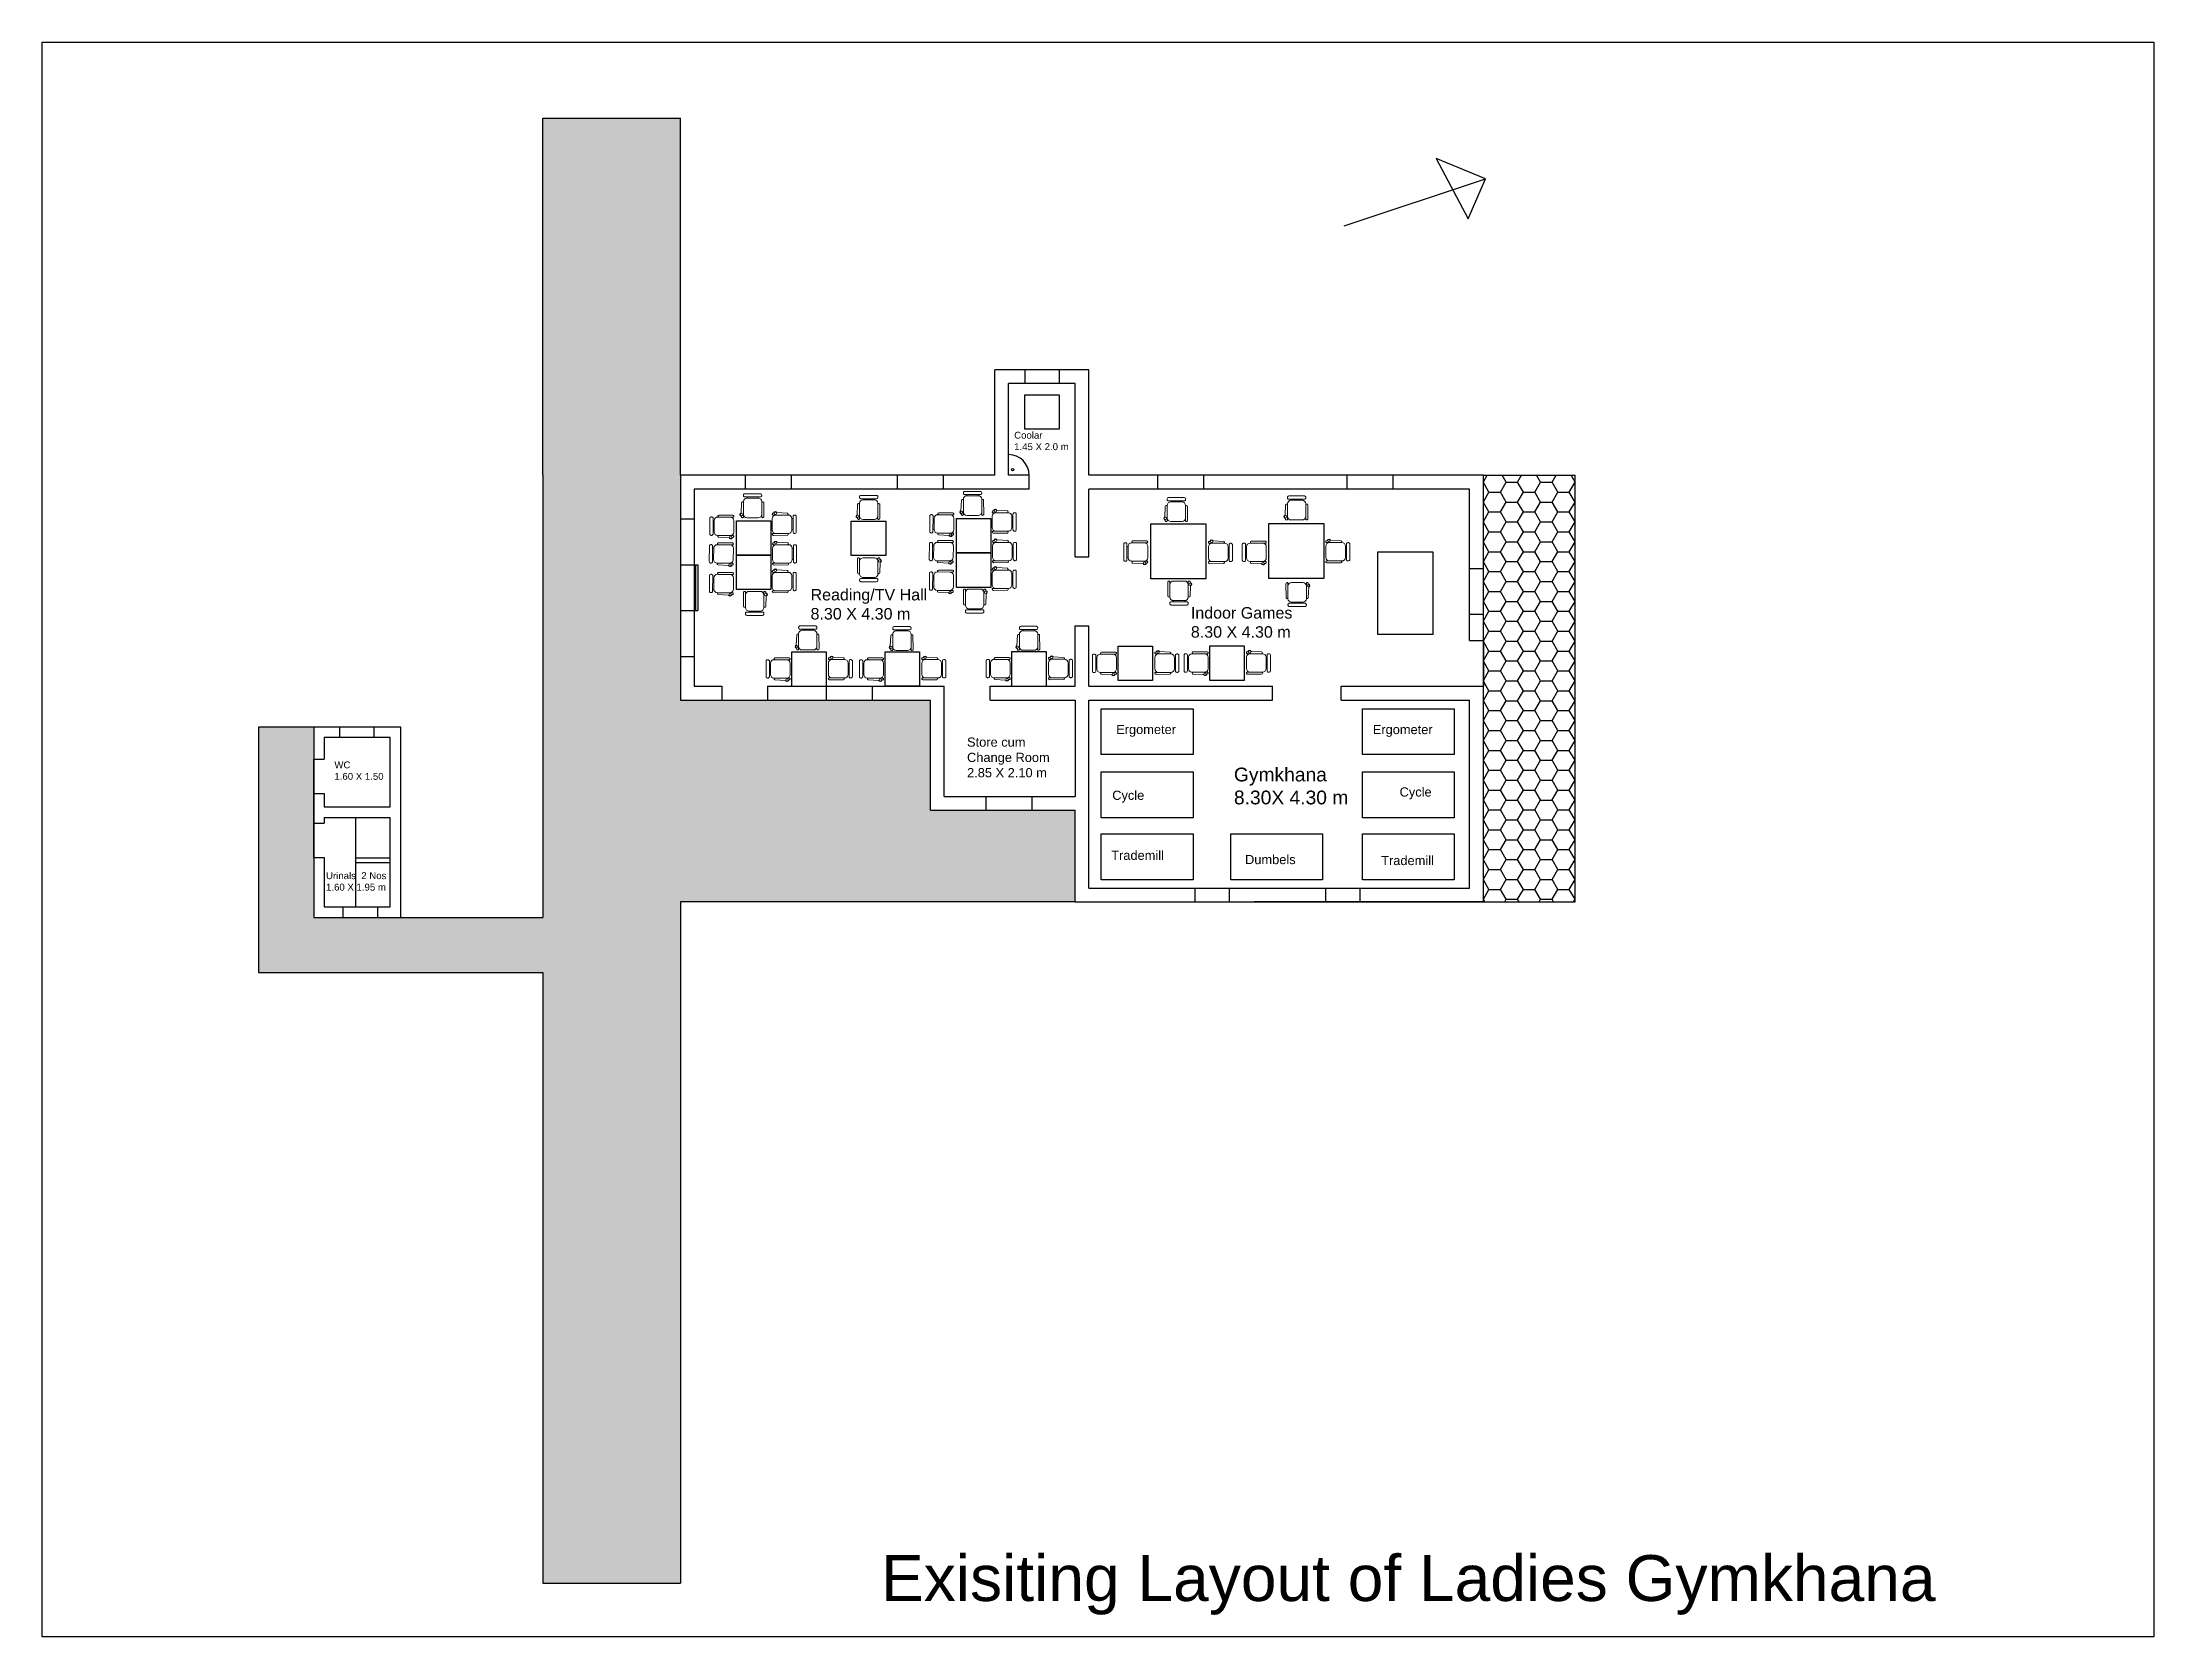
# Model space of a CAD drawing. Header units: inches. Extents: x -10 to 157, y -176 to 42.
# Drawn here: x 18.83 to 64.85, y 7.08 to 41.84 of the extents above; entities that cross this region are included whole.
import ezdxf

# ---------------------------------------------------------------- set-up
doc = ezdxf.new("R2010")
doc.units = ezdxf.units.IN
doc.header["$MEASUREMENT"] = 0
doc.layers.add('FUR', color=32, linetype='Continuous', lineweight=18)
doc.layers.add('FURN', color=10, linetype='Continuous', lineweight=9)
doc.styles.get("Standard").update_dxf_attribs({"font": 'arial.ttf'})
pattern_1 = [(0, (7.23308, 17.9613), (0.375, 0.21650635), [0.25, -0.5]), (120, (7.23308, 17.9613), (-0.375, 0.21650635), [0.25, -0.5]), (60, (7.23308, 17.9613), (8e-10, 0.4330127), [-0.5, 0.25])]

msp = doc.modelspace()

# ---------------------------------------------------------------- texts
at = {"attachment_point": 1}
for s, width, insert, char_height in [('Coolar\\P1.45 X 2.0 m', 2.02111, (40.01, 33.35), 0.15), ('Reading/TV Hall\\P8.30 X 4.30 m', 4.07921, (35.572, 29.924), 0.25), ('Indoor Games\\P8.30 X 4.30 m', 4.59995, (43.861, 29.528), 0.25), ('Ergometer', 2.02111, (42.233, 26.961), 0.2), ('Ergometer', 2.02111, (47.826, 26.959), 0.2), ('Store cum\\PChange Room\\P2.85 X 2.10 m', 2.02111, (38.983, 26.685), 0.2), ('WC\\P1.60 X 1.50', 2.02111, (25.194, 26.163), 0.15), ('Gymkhana\\P8.30X 4.30 m', 2.63789, (44.8, 26.028), 0.3), ('Cycle', 2.02111, (42.147, 25.526), 0.2), ('Cycle', 2.02111, (48.41, 25.598), 0.2), ('Trademill', 2.02111, (42.125, 24.217), 0.2), ('Dumbels', 2.02111, (45.042, 24.125), 0.2), ('Trademill', 2.02111, (48.009, 24.104), 0.2), ('Urinals  2 Nos\\P1.60 X 1.95 m', 1.47049, (25.012, 23.748), 0.15), ('Exisiting Layout of Ladies Gymkhana', 25.38091, (37.108, 8.861), 1)]:
    msp.add_mtext_dynamic_manual_height_columns(s, width=width, gutter_width=1, heights=[0], dxfattribs=dict(at, insert=insert, char_height=char_height))

# ---------------------------------------------------------------- blocks, each defined once
blk = doc.blocks.new('CINE CHAIR')
at = {"layer": 'FUR', "color": 48, "lineweight": 0}
for p, q in [((448043.776, 57308.306), (448043.8, 57308.306)), ((448043.776, 57308.058), (448043.8, 57308.058))]:
    blk.add_line(p, q, dxfattribs=at)
blk.add_lwpolyline([(448043.45, 57308.434), (448043.678, 57308.423, -0.388092), (448043.695, 57308.404), (448043.695, 57308.401, -0.414214), (448043.676, 57308.382), (448043.367, 57308.382, -0.414214), (448043.348, 57308.401), (448043.348, 57308.404, -0.491313), (448043.377, 57308.423), (448043.384, 57308.436)], format="xyb", dxfattribs=at)
for points in [[(448043.424, 57308.382), (448043.7, 57308.382, -0.414214), (448043.776, 57308.306), (448043.776, 57308.058, -0.414214), (448043.7, 57307.982), (448043.424, 57307.982, -0.414214), (448043.348, 57308.058), (448043.348, 57308.306, -0.414214)], [(448043.828, 57308.382), (448043.842, 57308.382, -0.414214), (448043.871, 57308.353), (448043.871, 57308.01, -0.414214), (448043.842, 57307.982), (448043.828, 57307.982, -0.414214), (448043.8, 57308.01), (448043.8, 57308.353, -0.414214)], [(448043.379, 57307.938), (448043.678, 57307.94, 0.393133), (448043.695, 57307.959), (448043.695, 57307.963, 0.414214), (448043.676, 57307.982), (448043.367, 57307.982, 0.414214), (448043.348, 57307.963), (448043.348, 57307.966, 0.435766)]]:
    blk.add_lwpolyline(points, format="xyb", close=True, dxfattribs=at)
blk.add_circle((448043.417, 57308.422), 0.0249, dxfattribs=at)
blk.add_arc((448043.417, 57308.422), 0.0356, 19.6628, 156.9494, dxfattribs=at)

# ---------------------------------------------------------------- hatches: boundary and pattern name
h = msp.add_hatch()
h.set_pattern_fill('HONEY', color=31, scale=2, style=0)
h.set_pattern_definition(pattern_1)
h.paths.add_polyline_path([(32.737, 32.402), (32.737, 40.185), (29.737, 40.185), (29.737, 32.402), (29.737, 22.763), (26.643, 22.763), (24.743, 22.763), (24.743, 26.913), (23.543, 26.913), (23.543, 21.563), (29.737, 21.563), (29.737, 8.248), (32.737, 8.248), (32.737, 23.102), (41.337, 23.102), (41.337, 25.102), (38.187, 25.102), (38.187, 27.502), (32.737, 27.502)])
h = msp.add_hatch()
h.set_pattern_fill('HONEY', color=31, scale=2, style=0)
h.set_pattern_definition(pattern_1)
edge = h.paths.add_edge_path()
edge.add_line((52.237, 23.102), (52.237, 32.402))
edge.add_line((50.237, 32.402), (52.237, 32.402))
edge.add_line((50.237, 23.102), (50.237, 32.402))
edge.add_line((50.237, 23.102), (52.237, 23.102))

# ---------------------------------------------------------------- linework, layer by layer
for p, q in [((29.737, 32.402), (29.737, 40.185)), ((29.737, 40.185), (32.737, 40.185)), ((32.737, 32.402), (32.737, 40.185)), ((50.284, 38.862), (49.205, 39.309)), ((49.205, 39.309), (49.908, 37.989)), ((47.2, 37.836), (50.284, 38.862)), ((49.908, 37.989), (50.284, 38.862)), ((39.587, 32.402), (39.587, 34.702)), ((41.637, 34.702), (39.587, 34.702)), ((40.242, 34.702), (40.242, 34.402)), ((40.992, 34.702), (40.992, 34.402)), ((41.637, 32.402), (41.637, 34.702)), ((39.887, 32.402), (39.887, 34.402)), ((41.337, 34.402), (39.887, 34.402)), ((40.239, 33.406), (40.239, 34.156)), ((40.239, 34.156), (40.989, 34.156)), ((40.989, 34.156), (40.989, 33.406)), ((41.337, 31.252), (41.337, 34.402)), ((40.989, 33.406), (40.239, 33.406)), ((29.737, 32.402), (29.737, 22.763)), ((32.737, 32.402), (32.737, 27.502)), ((39.587, 32.402), (32.737, 32.402)), ((34.147, 32.402), (34.147, 32.102)), ((35.147, 32.402), (35.147, 32.102)), ((37.46, 32.402), (37.46, 32.102)), ((38.46, 32.402), (38.46, 32.102)), ((40.337, 32.402), (39.887, 32.402)), ((40.337, 32.102), (40.337, 32.402)), ((50.237, 32.402), (41.637, 32.402)), ((43.135, 32.402), (43.135, 32.102)), ((44.135, 32.402), (44.135, 32.102)), ((47.262, 32.402), (47.262, 32.102)), ((48.262, 32.402), (48.262, 32.102)), ((50.237, 28.802), (50.237, 32.402)), ((50.237, 32.402), (52.237, 32.402)), ((50.237, 23.102), (50.237, 32.402)), ((52.237, 23.102), (52.237, 32.402)), ((33.037, 32.102), (33.037, 27.802)), ((40.337, 32.102), (33.037, 32.102)), ((41.637, 31.252), (41.637, 32.102)), ((49.937, 32.102), (41.637, 32.102)), ((49.937, 28.802), (49.937, 32.102)), ((32.737, 31.452), (33.037, 31.452)), ((41.337, 30.623), (41.337, 31.252)), ((41.637, 30.623), (41.637, 31.252)), ((32.737, 30.452), (33.112, 30.452)), ((33.062, 30.452), (33.062, 29.452)), ((33.112, 30.452), (33.112, 29.452)), ((41.337, 30.623), (41.637, 30.623)), ((49.937, 30.371), (50.237, 30.371)), ((32.737, 29.452), (33.112, 29.452)), ((41.337, 27.802), (41.337, 29.123)), ((41.337, 29.123), (41.637, 29.123)), ((41.637, 27.802), (41.637, 29.123)), ((49.937, 29.371), (50.237, 29.371)), ((49.937, 28.802), (50.237, 28.802)), ((50.237, 28.802), (50.237, 27.802)), ((32.737, 28.452), (33.037, 28.452)), ((33.037, 27.802), (33.637, 27.802)), ((33.637, 27.802), (33.637, 27.502)), ((34.637, 27.802), (34.637, 27.502)), ((34.637, 27.802), (38.487, 27.802)), ((35.912, 27.802), (35.912, 27.502)), ((36.912, 27.802), (38.487, 27.802)), ((36.912, 27.802), (36.912, 27.502)), ((37.947, 27.802), (37.197, 27.802)), ((38.487, 27.502), (38.487, 27.802)), ((39.487, 27.802), (41.337, 27.802)), ((39.487, 27.502), (39.487, 27.802)), ((41.637, 27.802), (42.437, 27.802)), ((42.437, 27.802), (45.637, 27.802)), ((45.637, 27.502), (45.637, 27.802)), ((47.137, 27.802), (50.237, 27.802)), ((47.137, 27.502), (47.137, 27.802)), ((50.237, 23.102), (50.237, 27.802)), ((32.737, 27.502), (33.637, 27.502)), ((32.737, 27.502), (38.187, 27.502)), ((34.637, 27.502), (38.187, 27.502)), ((38.187, 25.102), (38.187, 27.502)), ((38.487, 25.402), (38.487, 27.502)), ((39.487, 27.502), (41.337, 27.502)), ((41.337, 27.502), (41.337, 25.402)), ((41.637, 27.502), (42.437, 27.502)), ((41.637, 23.402), (41.637, 27.502)), ((42.437, 27.502), (45.637, 27.502)), ((47.137, 27.502), (49.937, 27.502)), ((49.937, 23.402), (49.937, 27.502)), ((23.543, 26.913), (23.543, 21.563)), ((24.743, 26.913), (23.543, 26.913)), ((26.643, 26.913), (24.743, 26.913)), ((24.743, 26.913), (24.743, 26.211)), ((24.743, 26.913), (24.743, 22.763)), ((25.306, 26.913), (25.306, 26.683)), ((26.056, 26.913), (26.056, 26.683)), ((26.643, 22.763), (26.643, 26.913)), ((26.413, 26.683), (24.973, 26.683)), ((24.973, 26.683), (24.973, 26.211)), ((26.413, 25.173), (26.413, 26.683)), ((24.743, 26.211), (24.973, 26.211)), ((24.743, 24.068), (24.743, 26.211)), ((24.743, 25.461), (24.743, 24.818)), ((24.743, 25.461), (24.973, 25.461)), ((24.973, 25.461), (24.973, 25.173)), ((38.487, 25.402), (39.537, 25.402)), ((39.393, 25.402), (39.393, 25.102)), ((39.537, 25.402), (41.337, 25.402)), ((40.393, 25.402), (40.393, 25.102)), ((24.973, 25.173), (26.413, 25.173)), ((24.973, 24.943), (24.973, 24.818)), ((24.973, 24.943), (26.413, 24.943)), ((25.663, 22.993), (25.663, 24.943)), ((26.413, 22.993), (26.413, 24.943)), ((38.187, 25.102), (41.337, 25.102)), ((41.337, 23.102), (41.337, 25.102)), ((24.743, 24.818), (24.973, 24.818)), ((24.743, 24.068), (24.743, 22.763)), ((24.743, 24.068), (24.973, 24.068)), ((24.973, 24.068), (24.973, 22.993)), ((25.663, 24.063), (26.413, 24.063)), ((25.663, 23.963), (26.413, 23.963)), ((32.737, 23.102), (32.737, 8.248)), ((41.337, 23.102), (32.737, 23.102)), ((41.337, 23.102), (50.237, 23.102)), ((41.637, 23.402), (49.937, 23.402)), ((43.946, 23.402), (43.946, 23.102)), ((44.696, 23.402), (44.696, 23.102)), ((50.237, 23.102), (45.237, 23.102)), ((45.237, 23.102), (50.237, 23.102)), ((46.793, 23.402), (46.793, 23.102)), ((47.543, 23.402), (47.543, 23.102)), ((50.237, 23.102), (52.237, 23.102)), ((24.743, 22.763), (26.643, 22.763)), ((24.973, 22.993), (26.413, 22.993)), ((25.381, 22.993), (25.381, 22.763)), ((26.131, 22.993), (26.131, 22.763)), ((26.643, 22.763), (29.737, 22.763)), ((23.543, 21.563), (29.737, 21.563)), ((29.737, 21.563), (29.737, 8.248)), ((29.737, 8.248), (32.737, 8.248))]:
    msp.add_line(p, q)
at = {"color": 1}
for p, q in [((33.956, 30.658), (33.956, 31.408)), ((33.956, 31.408), (34.706, 31.408)), ((34.706, 31.408), (34.706, 30.658)), ((36.46, 30.653), (36.46, 31.403)), ((36.46, 31.403), (37.21, 31.403)), ((37.21, 31.403), (37.21, 30.653)), ((38.751, 30.708), (38.751, 31.458)), ((38.751, 31.458), (39.501, 31.458)), ((39.501, 31.458), (39.501, 30.708)), ((34.706, 30.658), (33.956, 30.658)), ((33.956, 29.908), (33.956, 30.658)), ((33.956, 30.658), (34.706, 30.658)), ((34.706, 30.658), (34.706, 29.908)), ((37.21, 30.653), (36.46, 30.653)), ((39.501, 30.708), (38.751, 30.708)), ((38.751, 29.958), (38.751, 30.708)), ((38.751, 30.708), (39.501, 30.708)), ((39.501, 30.708), (39.501, 29.958)), ((39.501, 29.958), (38.751, 29.958)), ((34.706, 29.908), (33.956, 29.908)), ((35.162, 28.552), (35.912, 28.552)), ((35.162, 27.802), (35.162, 28.552)), ((35.912, 28.552), (35.912, 27.802)), ((37.197, 28.552), (37.947, 28.552)), ((37.197, 27.802), (37.197, 28.552)), ((37.947, 28.552), (37.947, 27.802)), ((39.959, 28.559), (40.709, 28.559)), ((39.959, 27.809), (39.959, 28.559)), ((40.709, 28.559), (40.709, 27.809))]:
    msp.add_line(p, q, dxfattribs=at)
at = {"color": 3}
for p, q in [((42.987, 31.341), (44.187, 31.341)), ((42.987, 30.141), (42.987, 31.341)), ((44.187, 31.341), (44.187, 30.141)), ((45.558, 31.349), (46.758, 31.349)), ((45.558, 30.149), (45.558, 31.349)), ((46.758, 31.349), (46.758, 30.149)), ((47.934, 28.932), (47.934, 30.732)), ((47.934, 30.732), (49.134, 30.732)), ((49.134, 30.732), (49.134, 28.932)), ((44.187, 30.141), (42.987, 30.141)), ((46.758, 30.149), (45.558, 30.149)), ((42.276, 28.675), (43.026, 28.675)), ((42.276, 27.925), (42.276, 28.675)), ((43.026, 28.675), (43.026, 27.925)), ((44.273, 28.68), (45.023, 28.68)), ((44.273, 27.93), (44.273, 28.68)), ((45.023, 28.68), (45.023, 27.93)), ((49.134, 28.932), (47.934, 28.932)), ((43.026, 27.925), (42.276, 27.925)), ((45.023, 27.93), (44.273, 27.93))]:
    msp.add_line(p, q, dxfattribs=at)
at = {"color": 6}
for p, q in [((41.909, 27.312), (43.909, 27.312)), ((41.909, 26.312), (41.909, 27.312)), ((43.909, 27.312), (43.909, 26.312)), ((47.6, 27.312), (49.6, 27.312)), ((47.6, 26.312), (47.6, 27.312)), ((49.6, 27.312), (49.6, 26.312)), ((43.909, 26.312), (41.909, 26.312)), ((49.6, 26.312), (47.6, 26.312)), ((41.909, 25.935), (43.909, 25.935)), ((41.909, 24.935), (41.909, 25.935)), ((43.909, 25.935), (43.909, 24.935)), ((47.6, 25.935), (49.6, 25.935)), ((47.6, 24.935), (47.6, 25.935)), ((49.6, 25.935), (49.6, 24.935)), ((43.909, 24.935), (41.909, 24.935)), ((49.6, 24.935), (47.6, 24.935)), ((41.909, 24.586), (43.909, 24.586)), ((41.909, 23.586), (41.909, 24.586)), ((43.909, 24.586), (43.909, 23.586)), ((44.733, 24.586), (46.733, 24.586)), ((44.733, 23.586), (44.733, 24.586)), ((46.733, 24.586), (46.733, 23.586)), ((47.6, 24.586), (49.6, 24.586)), ((47.6, 23.586), (47.6, 24.586)), ((49.6, 24.586), (49.6, 23.586)), ((43.909, 23.586), (41.909, 23.586)), ((46.733, 23.586), (44.733, 23.586)), ((49.6, 23.586), (47.6, 23.586))]:
    msp.add_line(p, q, dxfattribs=at)
msp.add_lwpolyline([(18.826, 41.842), (64.848, 41.842), (64.848, 7.081), (18.826, 7.081)], close=True)
msp.add_circle((39.974, 32.521), 0.0256)
msp.add_arc((39.887, 32.402), 0.45, 0, 90)

# ---------------------------------------------------------------- block references
at = {"layer": 'FURN'}
for p, rotation in [((57335.792, -448012.728), 89.99914340739991), ((57338.323, -448012.766), 89.99914340739991), ((57340.586, -448012.677), 89.99914340739991), ((57345.029, -448012.812), 89.99914340739991), ((57347.649, -448012.777), 89.99914340739991), ((448462.91, 54239.146), 179.6037026263091), ((448467.704, 54239.197), 179.6037026263091), ((448087.125, 57332.212), 179.9991434073999), ((-447999.961, -57270.765), 359.9991434073999), ((448089.709, 57332.206), 179.9991434073999), ((-447997.403, -57270.75), 359.9991434073999), ((-57264.643, 448074.808), 269.9991434073999), ((-448004.673, -57271.348), 359.9991434073999), ((-448009.467, -57271.398), 359.9991434073999), ((-57262.335, 448074.126), 269.9991434073999), ((-57257.88, 448074.301), 269.9991434073999), ((-57255.306, 448074.267), 269.9991434073999), ((-57267.129, 448074.075), 269.9991434073999), ((57336.996, -448015.611), 89.99914340739991), ((57339.046, -448015.625), 89.99914340739991), ((57341.807, -448015.619), 89.99914340739991), ((448086.445, 57329.787), 179.9991434073999), ((-448001.13, -57273.178), 359.9991434073999), ((448088.442, 57329.793), 179.9991434073999), ((-447999.133, -57273.173), 359.9991434073999), ((448079.331, 57329.665), 179.9991434073999), ((-448008.244, -57273.3), 359.9991434073999), ((448081.366, 57329.665), 179.9991434073999), ((-448006.208, -57273.3), 359.9991434073999), ((448084.128, 57329.672), 179.9991434073999), ((-448003.447, -57273.294), 359.9991434073999)]:
    msp.add_blockref('CINE CHAIR', p, dxfattribs=dict(at, rotation=rotation))
at = {"layer": 'FURN', "color": 1}
for p, rotation in [((-448009.467, -57270.149), 359.9991434073999), ((-448004.673, -57270.099), 359.9991434073999), ((448462.899, 54238.543), 179.6037026263091), ((-448009.46, -57270.795), 359.9991434073999), ((448467.694, 54238.593), 179.6037026263091), ((-448004.666, -57270.744), 359.9991434073999), ((448462.901, 54237.897), 179.6037026263091), ((448467.696, 54237.948), 179.6037026263091)]:
    msp.add_blockref('CINE CHAIR', p, dxfattribs=dict(at, rotation=rotation))

msp.set_redraw_order([(e.dxf.handle, doc.entitydb.next_handle()) for e in msp.query("TEXT MTEXT ATTDEF DIMENSION ARC_DIMENSION")])  # texts and dimensions are drawn at this point

doc.saveas('drawing.dxf')
